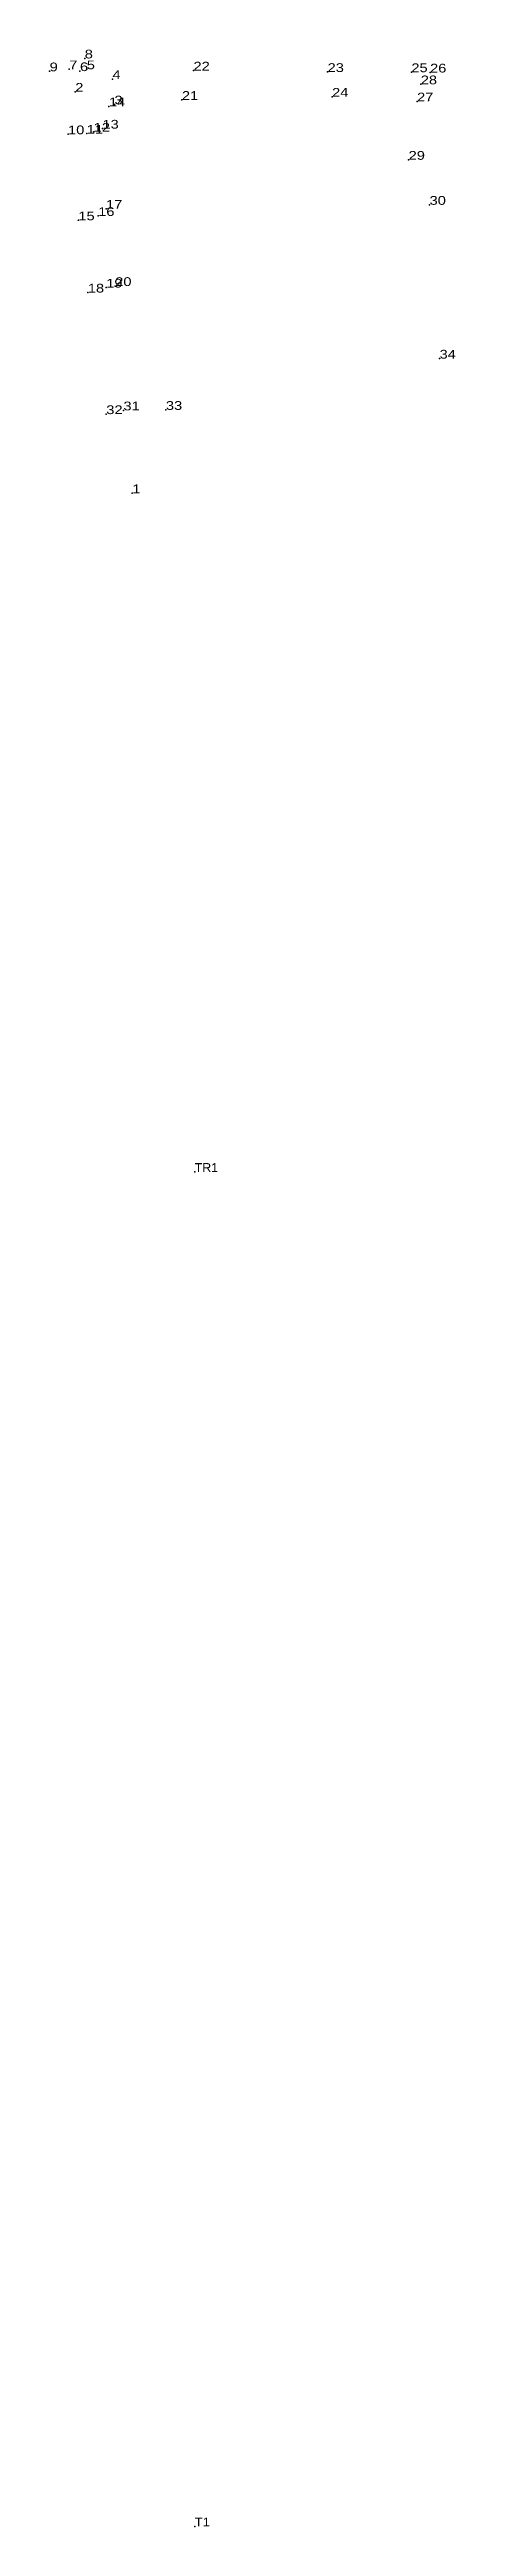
# Model space of a CAD drawing. Header units: metres. Extents: x -4 to 551109, y 542535 to 1840456.
# Drawn here: x 542588 to 542671, y 1837760 to 1838269 of the extents above; entities that cross this region are included whole.
import ezdxf

# ---------------------------------------------------------------- set-up
doc = ezdxf.new("R2010")
doc.units = ezdxf.units.M
doc.header["$LTSCALE"] = 0.08
doc.header["$PDMODE"] = 32
doc.header["$PDSIZE"] = 0.04
doc.layers.add('12', color=7, linetype='Continuous')
doc.layers.add('7', color=7, linetype='Continuous')

msp = doc.modelspace()

# ---------------------------------------------------------------- texts
at = {"layer": '12'}
for s, width, p in [('8', 1.25, (542594.79, 1838267.17)), ('9', 1.25, (542587.57, 1838264.52)), ('7', 1.25, (542591.6, 1838264.94)), ('6', 1.25, (542593.81, 1838264.56)), ('5', 1.25, (542595.21, 1838264.94)), ('4', 1.25, (542600.48, 1838262.91)), ('22', 1.25, (542617.15, 1838264.68)), ('23', 1.25, (542644.72, 1838264.38)), ('25', 1.25, (542661.94, 1838264.34)), ('28', 1.25, (542663.88, 1838261.85)), ('26', 1.25, (542665.79, 1838264.27)), ('2', 1.25, (542592.84, 1838260.32)), ('2', 1.25, (542592.85, 1838260.32)), ('14', 1.25, (542599.75, 1838257.31)), ('3', 1.25, (542600.9, 1838257.71)), ('21', 1.25, (542614.77, 1838258.64)), ('24', 1.25, (542645.64, 1838259.29)), ('27', 1.25, (542663.11, 1838258.33)), ('10', 1.25, (542591.36, 1838251.57)), ('11', 1.25, (542595.2, 1838251.7)), ('12', 1.25, (542596.63, 1838252.1)), ('13', 1.25, (542598.43, 1838252.73)), ('29', 1.25, (542661.38, 1838246.33)), ('17', 1.25, (542599.16, 1838236.25)), ('30', 1.25, (542665.69, 1838237.07)), ('15', 1.25, (542593.48, 1838233.88)), ('16', 1.25, (542597.55, 1838234.77)), ('20', 1.25, (542601.05, 1838220.37)), ('18', 1.25, (542595.42, 1838219.03)), ('19', 1.25, (542599.2, 1838220.04)), ('34', 1.25, (542667.75, 1838205.44)), ('31', 1.25, (542602.74, 1838194.8)), ('33', 1.25, (542611.48, 1838194.9)), ('32', 1.25, (542599.22, 1838194.03)), ('1', 1.25, (542604.56, 1838177.77)), ('TR1', 1.05, (542617.42, 1838038.22)), ('TR1', 1.05, (542617.42, 1838038.22)), ('TR1', 1.05, (542617.42, 1838038.19)), ('T1', 1.1, (542617.42, 1837759.68))]:
    msp.add_text(s, height=1.8, dxfattribs=dict(at, width=width)).set_placement(p)

# ---------------------------------------------------------------- linework, layer by layer
at = {"layer": '7'}
for p in [(542587.57, 1838264.52), (542591.6, 1838264.94), (542593.81, 1838264.56), (542594.79, 1838267.17), (542595.21, 1838264.94), (542600.48, 1838262.91), (542617.15, 1838264.68), (542644.72, 1838264.38), (542661.94, 1838264.34), (542665.79, 1838264.27), (542592.84, 1838260.32), (542592.85, 1838260.32), (542614.77, 1838258.64), (542645.64, 1838259.29), (542663.11, 1838258.33), (542663.88, 1838261.85), (542598.43, 1838252.73), (542599.75, 1838257.31), (542600.9, 1838257.71), (542591.36, 1838251.57), (542595.2, 1838251.7), (542596.63, 1838252.1), (542661.38, 1838246.33), (542593.48, 1838233.88), (542597.55, 1838234.77), (542599.16, 1838236.25), (542665.69, 1838237.07), (542595.42, 1838219.03), (542599.2, 1838220.04), (542601.05, 1838220.37), (542667.75, 1838205.44), (542599.22, 1838194.03), (542602.74, 1838194.8), (542611.48, 1838194.9), (542604.56, 1838177.77), (542617.42, 1838038.22), (542617.42, 1838038.19), (542617.42, 1837759.68)]:
    msp.add_point(p, dxfattribs=at)

msp.set_redraw_order([(e.dxf.handle, doc.entitydb.next_handle()) for e in msp.query("TEXT MTEXT ATTDEF DIMENSION ARC_DIMENSION")])  # texts and dimensions are drawn at this point

doc.saveas('drawing.dxf')
